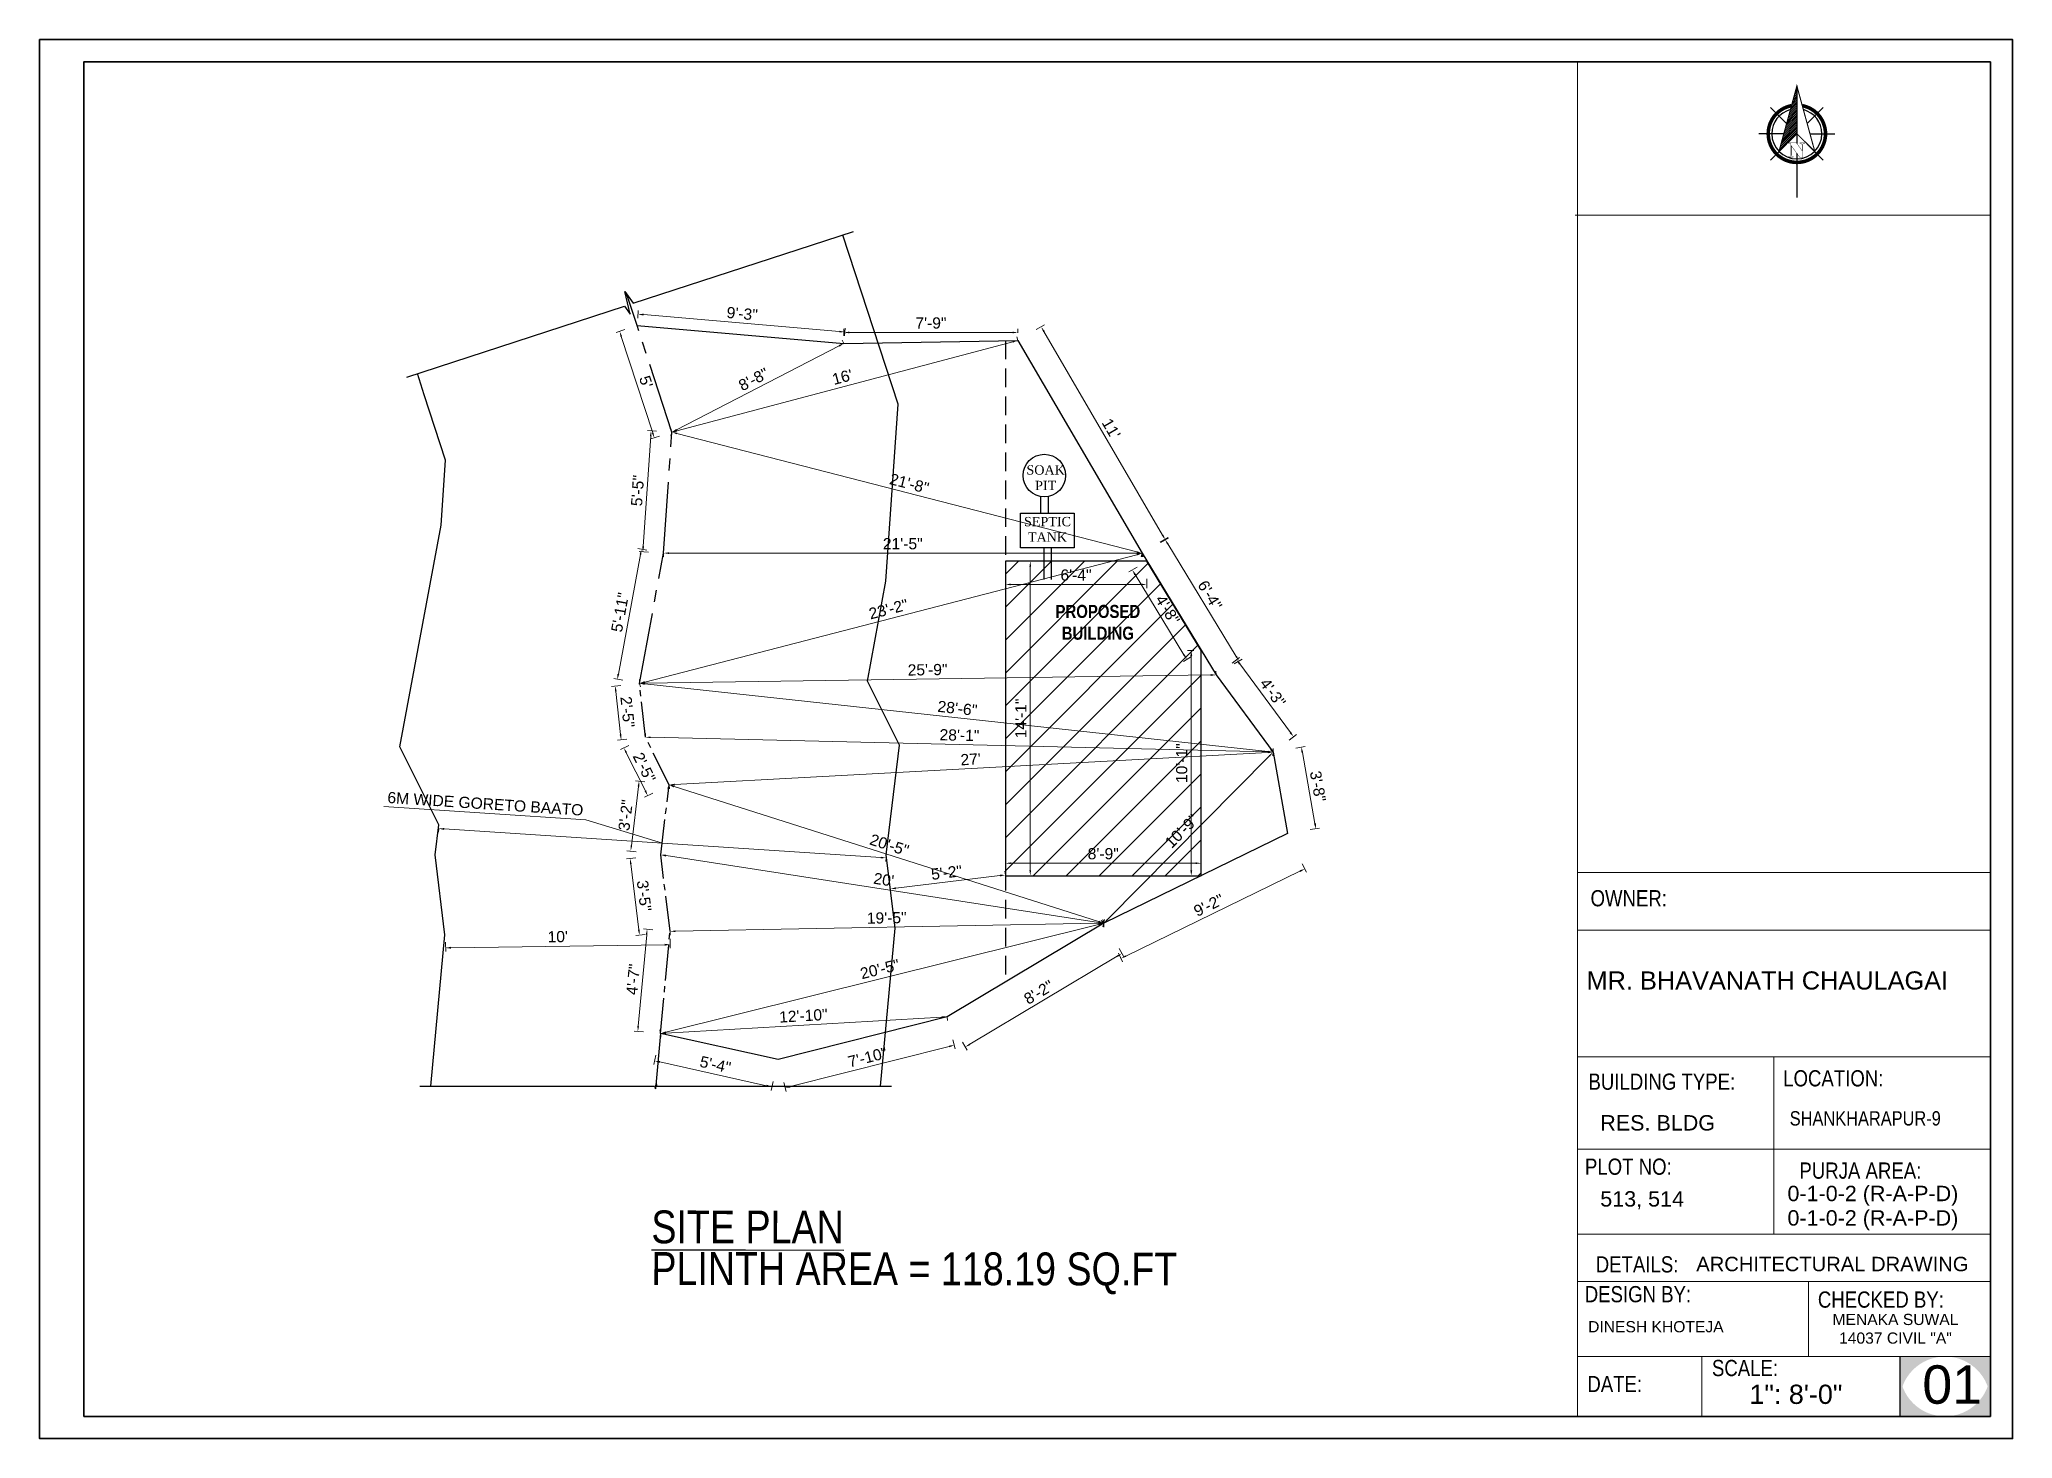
# Model space of a CAD drawing. Header units: inches. Extents: x 367408 to 422529, y -59171 to -41521.
# Drawn here: x 387885 to 388943, y -56540 to -55789 of the extents above; entities that cross this region are included whole.
import ezdxf

# ---------------------------------------------------------------- set-up
doc = ezdxf.new("R2010")
doc.units = ezdxf.units.IN
doc.header["$LTSCALE"] = 2
doc.header["$MEASUREMENT"] = 0
doc.header["$PDMODE"] = 34
doc.linetypes.add('CENTER2', pattern=[28.575, 19.05, -3.175, 3.175, -3.175])
doc.linetypes.add('HIDDEN', pattern=[0.375, 0.25, -0.125])
doc.layers.get('0').update_dxf_attribs({"linetype": 'CONTINUOUS'})
doc.layers.get('DEFPOINTS').update_dxf_attribs({"color": 141, "linetype": 'CONTINUOUS'})
for name, color, linetype, lineweight in [('DIMENTION', 140, 'CONTINUOUS', 0), ('door', 20, 'CONTINUOUS', 35), ('Rebars', 1, 'CONTINUOUS', 13), ('Siteplan', 7, 'CONTINUOUS', 30), ('steps', 253, 'CONTINUOUS', 20), ('TEXT', 181, 'CONTINUOUS', 25), ('WALL - A', 1, 'CONTINUOUS', 40)]:
    doc.layers.add(name, color=color, linetype=linetype, lineweight=lineweight)
doc.layers.add('Normal Wall', color=7, linetype='CONTINUOUS', lineweight=35, true_color=0xffaf89)
doc.layers.add('Rear Wall', color=7, linetype='CONTINUOUS', lineweight=20, true_color=0xd4e480)
doc.layers.add('plan wall', color=7, linetype='CONTINUOUS')
doc.styles.add('Lettring Text', font='arial.ttf')
doc.styles.get("Standard").update_dxf_attribs({"font": 'ARIALN.TTF'})
doc.styles.add('SwissBT', font='swiss.ttf', dxfattribs={"height": 12})
doc.dimstyles.new('Copy of Standard', dxfattribs={"dimtxt": 6, "dimasz": 2.875, "dimexe": 2, "dimexo": 4, "dimgap": 2, "dimtad": 1, "dimdec": 0, "dimrnd": 1, "dimzin": 0, "dimdsep": 46, "dimlunit": 4, "dimtxsty": 'Lettring Text', "dimcen": 0.1, "dimclrd": 7, "dimclre": 7, "dimclrt": 7, "dimazin": 0, "dimtfac": 0.645, "dimtdec": 0, "dimtmove": 1, "dimatfit": 0, "dimfxl": 3, "dimfxlon": 1, "dimtfillclr": 256, "dimtolj": 1, "dimtzin": 0, "dimlwd": -1, "dimlwe": -1, "dimarcsym": 2})

msp = doc.modelspace()

# ---------------------------------------------------------------- texts
at = {"color": 0}
for s, p in [('OWNER:', (388716.4, -56254.3)), ('LOCATION:', (388819.7, -56350.9))]:
    msp.add_text(s, height=8.7, dxfattribs=at).set_placement(p)
at = {"layer": 'plan wall', "ltscale": 3, "char_height": 17.612, "attachment_point": 7, "rotation": 359.9411}
for s, insert in [('{\\LSITE PLAN}', (388212.8, -56435.3)), ('PLINTH AREA = 118.19 SQ.FT', (388212.8, -56462.2))]:
    msp.add_mtext(s, dxfattribs=dict(at, insert=insert))
at = {"layer": 'steps', "color": 7, "ltscale": 0.3, "attachment_point": 2}
for s, insert, char_height, width in [('{\\fTimes New Roman|b0|i0|c0|p18;SOAK PIT}', (388424.2, -56017.7), 5, 21.766), ('{\\fTimes New Roman|b0|i0|c0|p18;SEPTIC TANK}', (388425.2, -56045.4), 5, 21.766), ('{\\fTechnic|b1|i0|c2|p2;PROPOSED BUILDING}', (388452.2, -56092.6), 7, 55.268)]:
    msp.add_mtext(s, dxfattribs=dict(at, insert=insert, char_height=char_height, width=width))
at = {"layer": 'TEXT', "color": 0}
for s, height, p in [('OWNER:', 8.7, (388716.4, -56254.3)), ('LOCATION:', 8.7, (388819.7, -56350.9)), ('CHECKED BY:', 8.704, (388838.3, -56469.6)), ('CHECKED BY:', 8.704, (388838.3, -56469.6)), ('SCALE:', 8.7, (388781.5, -56506.3)), ('SCALE:', 8.7, (388781.5, -56506.3))]:
    msp.add_text(s, height=height, dxfattribs=at).set_placement(p)
at = {"layer": 'TEXT', "color": 0, "linetype": 'ByBlock', "style": 'SwissBT'}
for s, insert, char_height, width, attachment_point in [('MR. BHAVANATH CHAULAGAI', (388811.2, -56289.2), 9.72, 217.511, 2), ('ARCHITECTURAL DRAWING', (388773.1, -56442.3), 7.74, 268.532, 1), ('MENAKA SUWAL\\P14037 CIVIL "A"', (388879.9, -56472.9), 6, 88.549, 2), ('DINESH KHOTEJA', (388715.1, -56476.8), 6, 201.528, 1)]:
    msp.add_mtext(s, dxfattribs=dict(at, insert=insert, char_height=char_height, width=width, attachment_point=attachment_point))
at = {"layer": 'TEXT', "color": 0, "attachment_point": 1}
for s, insert, char_height, width in [('BUILDING TYPE:', (388715.3, -56344), 8.704, 148.555), ('BUILDING TYPE:', (388715.3, -56344), 8.704, 148.555), ('PLOT NO: ', (388713.4, -56389.6), 8.7, 138.027), ('PLOT NO: ', (388713.4, -56389.6), 8.7, 138.027), ('PURJA AREA:', (388828.4, -56391.7), 8.704, 197.582), ('PURJA AREA:', (388828.4, -56391.7), 8.704, 197.582), ('DETAILS: ', (388719.2, -56442), 8.7, 138.027), ('DESIGN BY:', (388713.3, -56458), 8.7, 138.027), ('DESIGN BY:', (388713.3, -56458), 8.7, 138.027), ('DATE:', (388714.7, -56506.2), 8.7, 34.818)]:
    msp.add_mtext(s, dxfattribs=dict(at, insert=insert, char_height=char_height, width=width))
at = {"layer": 'TEXT', "color": 0, "style": 'SwissBT'}
for s, insert, char_height, width, attachment_point in [('RES. BLDG', (388721.6, -56366.3), 8.26, 163.214, 1), ('RES. BLDG', (388721.6, -56366.3), 8.26, 163.214, 1), ('513, 514', (388721.6, -56407.1), 8.26, 163.214, 1), ('0-1-0-2 (R-A-P-D)', (388867.8, -56404.2), 8.256, 163.214, 2), ('0-1-0-2 (R-A-P-D)', (388867.8, -56417.3), 8.256, 163.214, 2), ('01', (388894.3, -56500.5), 20.64, 20.158, 1)]:
    msp.add_mtext(s, dxfattribs=dict(at, insert=insert, char_height=char_height, width=width, attachment_point=attachment_point))
at = {"layer": 'TEXT', "color": 0, "linetype": 'ByBlock', "insert": (388823.2, -56364.2), "char_height": 7.671, "attachment_point": 1}
msp.add_mtext_dynamic_manual_height_columns('SHANKHARAPUR-9', width=381.035, gutter_width=1.53, heights=[0], dxfattribs=at)
at = {"layer": 'TEXT', "color": 0, "ltscale": 0.5, "insert": (388801.6, -56510.9), "char_height": 10.32, "width": 127.534, "attachment_point": 1, "style": 'SwissBT'}
msp.add_mtext('1": 8\'-0"', dxfattribs=at)
msp.add_mtext('1": 8\'-0"', dxfattribs=at)

# ---------------------------------------------------------------- blocks, each defined once
blk = doc.blocks.new('*X29')
at = {"color": 0}
for p, q in [((145.96, -414.6), (147.62, -412.94)), ((146.16, -413.87), (147.62, -412.41)), ((146.36, -413.14), (147.62, -411.88)), ((146.55, -412.41), (147.62, -411.35)), ((146.75, -411.68), (147.62, -410.82)), ((146.95, -410.95), (147.62, -410.29)), ((147.15, -410.22), (147.62, -409.76)), ((147.35, -409.49), (147.62, -409.23)), ((147.55, -408.76), (147.62, -408.7)), ((143.76, -422.63), (147.62, -418.77)), ((143.96, -421.9), (147.62, -418.24)), ((144.16, -421.17), (147.62, -417.71)), ((144.36, -420.44), (147.62, -417.18)), ((144.56, -419.71), (147.62, -416.65)), ((144.76, -418.98), (147.62, -416.12)), ((144.96, -418.25), (147.62, -415.59)), ((145.16, -417.52), (147.62, -415.06)), ((145.36, -416.79), (147.62, -414.53)), ((145.56, -416.06), (147.62, -414)), ((145.76, -415.33), (147.62, -413.47)), ((142.76, -426.28), (147.62, -421.42)), ((142.96, -425.55), (147.62, -420.89)), ((143.16, -424.82), (147.62, -420.36)), ((143.36, -424.09), (147.62, -419.83)), ((143.56, -423.36), (147.62, -419.3))]:
    blk.add_line(p, q, dxfattribs=at)
blk = doc.blocks.new('NORTH_15')
for p, q in [((-2.87, 2.87), (-7.37, 7.37)), ((0, 3.66), (0, 10.62)), ((2.87, 2.87), (7.37, 7.37)), ((-13.37, 0), (2.72, 0)), ((5.49, 0), (17.83, 0)), ((-2.87, -2.87), (-7.37, -7.37)), ((0, -3.66), (0, -10.62)), ((2.87, -2.87), (7.37, -7.37))]:
    blk.add_line(p, q)
at = {"const_width": 1}
for points in [[(0, -8, 1), (0, 8, 0.359415), (-7.86, 1.52, 1)], [(-7.86, -1.52, 0.359415), (0, -8, 1)]]:
    blk.add_lwpolyline(points, format="xyb", dxfattribs=at)
for points, const_width in [([(4.96, -5.01), (-13.37, 0), (4.9, 5), (0, 0), (4.96, -5.01)], 0.3), ([(5.93, -1.55), (6, -1.55), (6.07, -1.54), (6.13, -1.53), (6.17, -1.52), (6.22, -1.51), (6.26, -1.49), (6.28, -1.47), (6.3, -1.45), (6.32, -1.42), (6.33, -1.39), (6.35, -1.34), (6.36, -1.29), (6.37, -1.23), (6.38, -1.16), (6.38, -1.08), (6.38, -1), (6.54, -1), (6.54, -2.34), (6.38, -2.34), (6.38, -2.3), (6.38, -2.23), (6.38, -2.16), (6.37, -2.09), (6.36, -2.04), (6.35, -1.99), (6.33, -1.95), (6.32, -1.91), (6.3, -1.88), (6.28, -1.86), (6.26, -1.83), (6.22, -1.81), (6.18, -1.8), (6.13, -1.78), (6.07, -1.77), (6.01, -1.76), (5.95, -1.76), (2.66, -1.76), (2.66, -2.34), (2.5, -2.34), (2.5, -0.16), (4.71, 1.44), (3.14, 1.44), (3.07, 1.44), (3, 1.43), (2.94, 1.42), (2.89, 1.41), (2.85, 1.4), (2.81, 1.38), (2.78, 1.36), (2.76, 1.34), (2.74, 1.31), (2.72, 1.27), (2.7, 1.22), (2.69, 1.17), (2.68, 1.11), (2.67, 1.04), (2.66, 0.97), (2.66, 0.89), (2.66, 0.87), (2.5, 0.87), (2.5, 2.21), (2.66, 2.21), (2.66, 2.17), (2.66, 2.09), (2.67, 2.03), (2.68, 1.97), (2.69, 1.91), (2.7, 1.86), (2.71, 1.82), (2.73, 1.78), (2.75, 1.76), (2.77, 1.74), (2.8, 1.72), (2.85, 1.7), (2.89, 1.68), (2.94, 1.67), (3, 1.66), (3.07, 1.66), (3.14, 1.66), (6.54, 1.66), (6.54, 0.75), (3.33, -1.55), (5.93, -1.55), (5.93, -1.55)], 0.1)]:
    blk.add_lwpolyline(points, dxfattribs=dict(const_width=const_width))
for start, end in [(90, 164.973), (270, 90), (195.027, 270)]:
    blk.add_arc((0, 0), 7, start, end)
at = {"rotation": 90}
blk.add_blockref('*X29', (-421.89, -147.62), dxfattribs=at)
blk = doc.blocks.new('A$C0BDB7EE9')
at = {"layer": 'Siteplan', "xscale": 2.999999999999779, "yscale": 2.999999999999779, "zscale": 2.999999999999779, "rotation": 247.8612575918487}
blk.add_blockref('NORTH_15', (20.2, 49.5), dxfattribs=at)
blk = doc.blocks.new('A$C327B4BBD')
at = {"layer": 'DIMENTION', "ltscale": 0.3, "xscale": 1.171875000000082, "yscale": 1.171875000000082, "zscale": 1.171875000000082, "rotation": 112.1387424081494}
blk.add_blockref('A$C0BDB7EE9', (16.1, 0), dxfattribs=at)
blk = doc.blocks.new('*D733')
at = {"layer": 'DEFPOINTS', "color": 0, "ltscale": 0.5, "transparency": 16777216}
for p in [(388205.1, -55942.8), (388316.5, -55946.2), (388316, -55952.3)]:
    blk.add_point(p, dxfattribs=at)
at = {"layer": 'steps', "color": 7, "ltscale": 0.5, "transparency": 16777216}
for p, q in [((388205.5, -55938.8), (388205.8, -55934.7)), ((388208.5, -55936.9), (388313.7, -55945.9)), ((388316.4, -55948.3), (388316.7, -55944.2))]:
    blk.add_line(p, q, dxfattribs=at)
for points in [[(388208.6, -55936.4), (388208.5, -55937.4), (388205.7, -55936.7)], [(388313.7, -55945.5), (388313.6, -55946.4), (388316.5, -55946.2)]]:
    blk.add_solid(points, dxfattribs=at)
at = {"layer": 'steps', "color": 7, "ltscale": 0.5, "transparency": 16777216, "insert": (388261.5, -55936.4), "char_height": 6, "attachment_point": 5, "rotation": 355.0837, "style": 'Lettring Text'}
blk.add_mtext('\\A1;9\'-3"', dxfattribs=at)
blk = doc.blocks.new('*D734')
at = {"layer": 'DEFPOINTS', "color": 0, "ltscale": 0.5, "transparency": 16777216}
for p in [(388409.3, -55946.5), (388316, -55952.3), (388409.3, -55950.7)]:
    blk.add_point(p, dxfattribs=at)
at = {"layer": 'steps', "color": 7, "ltscale": 0.5, "transparency": 16777216}
for p, q in [((388316, -55948.3), (388316, -55944.5)), ((388318.9, -55946.5), (388406.5, -55946.5)), ((388409.3, -55946.7), (388409.3, -55944.5))]:
    blk.add_line(p, q, dxfattribs=at)
for points in [[(388318.9, -55946), (388318.9, -55946.9), (388316, -55946.5)], [(388406.5, -55946), (388406.5, -55946.9), (388409.3, -55946.5)]]:
    blk.add_solid(points, dxfattribs=at)
at = {"layer": 'steps', "color": 7, "ltscale": 0.5, "transparency": 16777216, "insert": (388362.7, -55941.4), "char_height": 6, "attachment_point": 5, "style": 'Lettring Text'}
blk.add_mtext('\\A1;7\'-9"', dxfattribs=at)
blk = doc.blocks.new('*D735')
at = {"layer": 'DEFPOINTS', "color": 0, "ltscale": 0.5, "transparency": 16777216}
for p in [(388409.3, -55950.7), (388488.4, -56057.7), (388475.9, -56064.9)]:
    blk.add_point(p, dxfattribs=at)
at = {"layer": 'steps', "color": 7, "ltscale": 0.5, "transparency": 16777216}
for p, q in [((388419.2, -55944.9), (388423.6, -55942.4)), ((388423.3, -55945.9), (388486.9, -56055.2)), ((388485.8, -56059.2), (388490.1, -56056.6))]:
    blk.add_line(p, q, dxfattribs=at)
for points in [[(388423.7, -55945.7), (388422.9, -55946.2), (388421.8, -55943.4)], [(388487.3, -56054.9), (388486.5, -56055.4), (388488.4, -56057.7)]]:
    blk.add_solid(points, dxfattribs=at)
at = {"layer": 'steps', "color": 7, "ltscale": 0.5, "transparency": 16777216, "insert": (388459.4, -55998), "char_height": 6, "attachment_point": 5, "rotation": 300.2191, "style": 'Lettring Text'}
blk.add_mtext("\\A1;11'", dxfattribs=at)
blk = doc.blocks.new('*D736')
at = {"layer": 'DEFPOINTS', "color": 0, "ltscale": 0.5, "transparency": 16777216}
for p in [(388475.9, -56064.9), (388527.9, -56122.7), (388515.6, -56130.2)]:
    blk.add_point(p, dxfattribs=at)
at = {"layer": 'steps', "color": 7, "ltscale": 0.5, "transparency": 16777216}
for p, q in [((388485.6, -56059), (388489.9, -56056.4)), ((388489.7, -56059.9), (388526.4, -56120.2)), ((388525.3, -56124.3), (388529.6, -56121.7))]:
    blk.add_line(p, q, dxfattribs=at)
for points in [[(388490.1, -56059.7), (388489.3, -56060.2), (388488.2, -56057.4)], [(388526.8, -56120), (388526, -56120.5), (388527.9, -56122.7)]]:
    blk.add_solid(points, dxfattribs=at)
at = {"layer": 'steps', "color": 7, "ltscale": 0.5, "transparency": 16777216, "insert": (388512.3, -56087.4), "char_height": 6, "attachment_point": 5, "rotation": 301.3094, "style": 'Lettring Text'}
blk.add_mtext('\\A1;6\'-4"', dxfattribs=at)
blk = doc.blocks.new('*D737')
at = {"layer": 'DEFPOINTS', "color": 0, "ltscale": 0.5, "transparency": 16777216}
for p in [(388515.6, -56130.2), (388557.2, -56163.4), (388546.2, -56171.6)]:
    blk.add_point(p, dxfattribs=at)
at = {"layer": 'steps', "color": 7, "ltscale": 0.5, "transparency": 16777216}
for p, q in [((388524.2, -56123.8), (388528.2, -56120.8)), ((388528.3, -56124.3), (388555.5, -56161.1)), ((388554.8, -56165.2), (388558.8, -56162.2))]:
    blk.add_line(p, q, dxfattribs=at)
for points in [[(388528.7, -56124), (388527.9, -56124.6), (388526.6, -56122)], [(388555.9, -56160.8), (388555.1, -56161.4), (388557.2, -56163.4)]]:
    blk.add_solid(points, dxfattribs=at)
at = {"layer": 'steps', "color": 7, "ltscale": 0.5, "transparency": 16777216, "insert": (388546, -56139.7), "char_height": 6, "attachment_point": 5, "rotation": 306.5444, "style": 'Lettring Text'}
blk.add_mtext('\\A1;4\'-3"', dxfattribs=at)
blk = doc.blocks.new('*D738')
at = {"layer": 'DEFPOINTS', "color": 0, "ltscale": 0.5, "transparency": 16777216}
for p in [(388546.2, -56171.6), (388553.9, -56215.3), (388569.1, -56212.6)]:
    blk.add_point(p, dxfattribs=at)
at = {"layer": 'steps', "color": 7, "ltscale": 0.5, "transparency": 16777216}
for p, q in [((388558.4, -56169.4), (388563.3, -56168.5)), ((388561.9, -56171.7), (388568.6, -56209.8)), ((388566.1, -56213.1), (388571.1, -56212.3))]:
    blk.add_line(p, q, dxfattribs=at)
for points in [[(388562.3, -56171.6), (388561.4, -56171.8), (388561.4, -56168.9)], [(388569.1, -56209.7), (388568.1, -56209.9), (388569.1, -56212.6)]]:
    blk.add_solid(points, dxfattribs=at)
at = {"layer": 'steps', "color": 7, "ltscale": 0.5, "transparency": 16777216, "insert": (388570.2, -56189.9), "char_height": 6, "attachment_point": 5, "rotation": 280.0124, "style": 'Lettring Text'}
blk.add_mtext('\\A1;3\'-8"', dxfattribs=at)
blk = doc.blocks.new('*D739')
at = {"layer": 'DEFPOINTS', "color": 0, "ltscale": 0.5, "transparency": 16777216}
for p in [(388553.9, -56215.3), (388455.4, -56263.4), (388464.6, -56282.2)]:
    blk.add_point(p, dxfattribs=at)
at = {"layer": 'steps', "color": 7, "ltscale": 0.5, "transparency": 16777216}
for p, q in [((388561.8, -56231.5), (388564, -56236)), ((388560.6, -56235.5), (388467.2, -56281)), ((388463.3, -56279.5), (388465.5, -56284))]:
    blk.add_line(p, q, dxfattribs=at)
for points in [[(388560.4, -56235), (388560.8, -56235.9), (388563.2, -56234.2)], [(388467, -56280.6), (388467.4, -56281.4), (388464.6, -56282.2)]]:
    blk.add_solid(points, dxfattribs=at)
at = {"layer": 'steps', "color": 7, "ltscale": 0.5, "transparency": 16777216, "insert": (388511.7, -56253.7), "char_height": 6, "attachment_point": 5, "rotation": 25.9919, "style": 'Lettring Text'}
blk.add_mtext('\\A1;9\'-2"', dxfattribs=at)
blk = doc.blocks.new('*D740')
at = {"layer": 'DEFPOINTS', "color": 0, "ltscale": 0.5, "transparency": 16777216}
for p in [(388455.4, -56263.4), (388371.4, -56313.5), (388381.1, -56329.8)]:
    blk.add_point(p, dxfattribs=at)
at = {"layer": 'steps', "color": 7, "ltscale": 0.5, "transparency": 16777216}
for p, q in [((388462.6, -56281.1), (388383.6, -56328.3)), ((388463.6, -56277), (388466.1, -56281.3)), ((388379.6, -56327.2), (388382.1, -56331.5))]:
    blk.add_line(p, q, dxfattribs=at)
for points in [[(388462.4, -56280.7), (388462.9, -56281.5), (388465.1, -56279.6)], [(388383.3, -56327.9), (388383.8, -56328.7), (388381.1, -56329.8)]]:
    blk.add_solid(points, dxfattribs=at)
at = {"layer": 'steps', "color": 7, "ltscale": 0.5, "transparency": 16777216, "insert": (388420.5, -56300.4), "char_height": 6, "attachment_point": 5, "rotation": 30.8617, "style": 'Lettring Text'}
blk.add_mtext('\\A1;8\'-2"', dxfattribs=at)
blk = doc.blocks.new('*D741')
at = {"layer": 'DEFPOINTS', "color": 0, "ltscale": 0.5, "transparency": 16777216}
for p in [(388371.4, -56313.5), (388280.7, -56336.5), (388284.5, -56351.7)]:
    blk.add_point(p, dxfattribs=at)
at = {"layer": 'steps', "color": 7, "ltscale": 0.5, "transparency": 16777216}
for p, q in [((388374.5, -56325.9), (388375.7, -56330.7)), ((388372.5, -56329.5), (388287.3, -56351)), ((388283.8, -56348.8), (388285, -56353.6))]:
    blk.add_line(p, q, dxfattribs=at)
for points in [[(388372.4, -56329), (388372.6, -56329.9), (388375.3, -56328.8)], [(388287.2, -56350.5), (388287.4, -56351.5), (388284.5, -56351.7)]]:
    blk.add_solid(points, dxfattribs=at)
at = {"layer": 'steps', "color": 7, "ltscale": 0.5, "transparency": 16777216, "insert": (388328.7, -56335.3), "char_height": 6, "attachment_point": 5, "rotation": 14.1833, "style": 'Lettring Text'}
blk.add_mtext('\\A1;7\'-10"', dxfattribs=at)
blk = doc.blocks.new('*D742')
at = {"layer": 'DEFPOINTS', "color": 0, "ltscale": 0.5, "transparency": 16777216}
for p in [(388217.7, -56322.5), (388214.5, -56337.2), (388280.7, -56336.5)]:
    blk.add_point(p, dxfattribs=at)
at = {"layer": 'steps', "color": 7, "ltscale": 0.5, "transparency": 16777216}
for p, q in [((388215.1, -56334.2), (388214.1, -56339.1)), ((388274.6, -56350.5), (388217.3, -56337.8)), ((388278.1, -56348.2), (388277, -56353.1))]:
    blk.add_line(p, q, dxfattribs=at)
for points in [[(388217.4, -56337.3), (388217.2, -56338.3), (388214.5, -56337.2)], [(388274.7, -56350), (388274.5, -56351), (388277.4, -56351.1)]]:
    blk.add_solid(points, dxfattribs=at)
at = {"layer": 'steps', "color": 7, "ltscale": 0.5, "transparency": 16777216, "insert": (388247.1, -56339.2), "char_height": 6, "attachment_point": 5, "rotation": 347.5067, "style": 'Lettring Text'}
blk.add_mtext('\\A1;5\'-4"', dxfattribs=at)
blk = doc.blocks.new('*D743')
at = {"layer": 'DEFPOINTS', "color": 0, "ltscale": 0.5, "transparency": 16777216}
for p in [(388210.5, -56266.6), (388222.8, -56267.7), (388217.7, -56322.5)]:
    blk.add_point(p, dxfattribs=at)
at = {"layer": 'steps', "color": 7, "ltscale": 0.5, "transparency": 16777216}
for p, q in [((388205.7, -56318.5), (388210.3, -56269.5)), ((388213.5, -56266.9), (388208.5, -56266.4)), ((388208.5, -56321.7), (388203.5, -56321.2))]:
    blk.add_line(p, q, dxfattribs=at)
for points in [[(388209.8, -56269.4), (388210.7, -56269.5), (388210.5, -56266.6)], [(388205.3, -56318.5), (388206.2, -56318.6), (388205.5, -56321.4)]]:
    blk.add_solid(points, dxfattribs=at)
at = {"layer": 'steps', "color": 7, "ltscale": 0.5, "transparency": 16777216, "insert": (388203, -56293.5), "char_height": 6, "attachment_point": 5, "rotation": 84.718, "style": 'Lettring Text'}
blk.add_mtext('\\A1;4\'-7"', dxfattribs=at)
blk = doc.blocks.new('*D744')
at = {"layer": 'DEFPOINTS', "color": 0, "ltscale": 0.5, "transparency": 16777216}
for p in [(388201.4, -56228.7), (388217.8, -56226.7), (388222.8, -56267.7)]:
    blk.add_point(p, dxfattribs=at)
at = {"layer": 'steps', "color": 7, "ltscale": 0.5, "transparency": 16777216}
for p, q in [((388204.4, -56228.3), (388199.4, -56228.9)), ((388206, -56266.9), (388201.8, -56231.5)), ((388209.4, -56269.4), (388204.4, -56270))]:
    blk.add_line(p, q, dxfattribs=at)
for points in [[(388202.2, -56231.5), (388201.3, -56231.6), (388201.4, -56228.7)], [(388206.5, -56266.8), (388205.6, -56266.9), (388206.4, -56269.7)]]:
    blk.add_solid(points, dxfattribs=at)
at = {"layer": 'steps', "color": 7, "ltscale": 0.5, "transparency": 16777216, "insert": (388208.9, -56248.6), "char_height": 6, "attachment_point": 5, "rotation": 276.9254, "style": 'Lettring Text'}
blk.add_mtext('\\A1;3\'-5"', dxfattribs=at)
blk = doc.blocks.new('*D745')
at = {"layer": 'DEFPOINTS', "color": 0, "ltscale": 0.5, "transparency": 16777216}
for p in [(388206.2, -56187.2), (388222.3, -56189.2), (388217.8, -56226.7)]:
    blk.add_point(p, dxfattribs=at)
at = {"layer": 'steps', "color": 7, "ltscale": 0.5, "transparency": 16777216}
for p, q in [((388202.1, -56221.9), (388205.9, -56190.1)), ((388209.2, -56187.6), (388204.3, -56187)), ((388204.7, -56225.1), (388199.7, -56224.5))]:
    blk.add_line(p, q, dxfattribs=at)
for points in [[(388205.4, -56190), (388206.4, -56190.1), (388206.2, -56187.2)], [(388201.6, -56221.8), (388202.5, -56221.9), (388201.7, -56224.7)]]:
    blk.add_solid(points, dxfattribs=at)
at = {"layer": 'steps', "color": 7, "ltscale": 0.5, "transparency": 16777216, "insert": (388199, -56205.4), "char_height": 6, "attachment_point": 5, "rotation": 83.1175, "style": 'Lettring Text'}
blk.add_mtext('\\A1;3\'-2"', dxfattribs=at)
blk = doc.blocks.new('*D746')
at = {"layer": 'DEFPOINTS', "color": 0, "ltscale": 0.5, "transparency": 16777216}
for p in [(388198.1, -56169.3), (388209.6, -56163.6), (388222.3, -56189.2)]:
    blk.add_point(p, dxfattribs=at)
at = {"layer": 'steps', "color": 7, "ltscale": 0.5, "transparency": 16777216}
for p, q in [((388200.7, -56168), (388196.3, -56170.2)), ((388209.6, -56192.3), (388199.3, -56171.9)), ((388213.5, -56193.6), (388209.1, -56195.8))]:
    blk.add_line(p, q, dxfattribs=at)
for points in [[(388199.8, -56171.7), (388198.9, -56172.1), (388198.1, -56169.3)], [(388210, -56192.1), (388209.1, -56192.5), (388210.8, -56194.9)]]:
    blk.add_solid(points, dxfattribs=at)
at = {"layer": 'steps', "color": 7, "ltscale": 0.5, "transparency": 16777216, "insert": (388209, -56179.8), "char_height": 6, "attachment_point": 5, "rotation": 296.5303, "style": 'Lettring Text'}
blk.add_mtext('\\A1;2\'-5"', dxfattribs=at)
blk = doc.blocks.new('*D747')
at = {"layer": 'DEFPOINTS', "color": 0, "ltscale": 0.5, "transparency": 16777216}
for p in [(388193.4, -56136.1), (388206.4, -56134.7), (388209.6, -56163.6)]:
    blk.add_point(p, dxfattribs=at)
at = {"layer": 'steps', "color": 7, "ltscale": 0.5, "transparency": 16777216}
for p, q in [((388196.4, -56135.8), (388191.4, -56136.3)), ((388196.3, -56162.1), (388193.7, -56139)), ((388199.6, -56164.7), (388194.6, -56165.2))]:
    blk.add_line(p, q, dxfattribs=at)
for points in [[(388194.2, -56138.9), (388193.3, -56139), (388193.4, -56136.1)], [(388196.8, -56162.1), (388195.8, -56162.2), (388196.6, -56165)]]:
    blk.add_solid(points, dxfattribs=at)
at = {"layer": 'steps', "color": 7, "ltscale": 0.5, "transparency": 16777216, "insert": (388200, -56150), "char_height": 6, "attachment_point": 5, "rotation": 276.2496, "style": 'Lettring Text'}
blk.add_mtext('\\A1;2\'-5"', dxfattribs=at)
blk = doc.blocks.new('*D748')
at = {"layer": 'DEFPOINTS', "color": 0, "ltscale": 0.5, "transparency": 16777216}
for p in [(388207.5, -56062.7), (388219.3, -56064.8), (388206.4, -56134.7)]:
    blk.add_point(p, dxfattribs=at)
at = {"layer": 'steps', "color": 7, "ltscale": 0.5, "transparency": 16777216}
for p, q in [((388210.4, -56063.2), (388205.5, -56062.3)), ((388195.1, -56129.7), (388207, -56065.5)), ((388197.5, -56133), (388192.6, -56132.1))]:
    blk.add_line(p, q, dxfattribs=at)
for points in [[(388206.5, -56065.4), (388207.4, -56065.6), (388207.5, -56062.7)], [(388194.6, -56129.6), (388195.6, -56129.7), (388194.6, -56132.5)]]:
    blk.add_solid(points, dxfattribs=at)
at = {"layer": 'steps', "color": 7, "ltscale": 0.5, "transparency": 16777216, "insert": (388196, -56096.6), "char_height": 6, "attachment_point": 5, "rotation": 79.5114, "style": 'Lettring Text'}
blk.add_mtext('\\A1;5\'-11"', dxfattribs=at)
blk = doc.blocks.new('*D749')
at = {"layer": 'DEFPOINTS', "color": 0, "ltscale": 0.5, "transparency": 16777216}
for p in [(388212.6, -55999.2), (388223.8, -55999.9), (388219.3, -56064.8)]:
    blk.add_point(p, dxfattribs=at)
at = {"layer": 'steps', "color": 7, "ltscale": 0.5, "transparency": 16777216}
for p, q in [((388215.6, -55999.4), (388210.7, -55999.1)), ((388208.4, -56061.2), (388212.5, -56002.1)), ((388211.2, -56064.3), (388206.2, -56063.9))]:
    blk.add_line(p, q, dxfattribs=at)
for points in [[(388212, -56002), (388212.9, -56002.1), (388212.6, -55999.2)], [(388207.9, -56061.2), (388208.9, -56061.2), (388208.2, -56064.1)]]:
    blk.add_solid(points, dxfattribs=at)
at = {"layer": 'steps', "color": 7, "ltscale": 0.5, "transparency": 16777216, "insert": (388205.4, -56031.3), "char_height": 6, "attachment_point": 5, "rotation": 86.0932, "style": 'Lettring Text'}
blk.add_mtext('\\A1;5\'-5"', dxfattribs=at)
blk = doc.blocks.new('*D750')
at = {"layer": 'DEFPOINTS', "color": 0, "ltscale": 0.5, "transparency": 16777216}
for p in [(388195.8, -55945.8), (388205.1, -55942.8), (388223.8, -55999.9)]:
    blk.add_point(p, dxfattribs=at)
at = {"layer": 'steps', "color": 7, "ltscale": 0.5, "transparency": 16777216}
for p, q in [((388198.6, -55944.9), (388193.9, -55946.4)), ((388213.5, -56000.3), (388196.6, -55948.6)), ((388217.2, -56002.1), (388212.5, -56003.6))]:
    blk.add_line(p, q, dxfattribs=at)
for points in [[(388197.1, -55948.4), (388196.2, -55948.7), (388195.8, -55945.8)], [(388213.9, -56000.1), (388213, -56000.4), (388214.4, -56003)]]:
    blk.add_solid(points, dxfattribs=at)
at = {"layer": 'steps', "color": 7, "ltscale": 0.5, "transparency": 16777216, "insert": (388209.9, -55972.9), "char_height": 6, "attachment_point": 5, "rotation": 288.0451, "style": 'Lettring Text'}
blk.add_mtext("\\A1;5'", dxfattribs=at)
blk = doc.blocks.new('*D751')
at = {"layer": 'DEFPOINTS', "color": 0, "ltscale": 0.5, "transparency": 16777216}
for p in [(388316, -55952.3), (388316, -55952.3), (388223.8, -55999.9)]:
    blk.add_point(p, dxfattribs=at)
at = {"layer": 'steps', "color": 7, "ltscale": 0.5, "transparency": 16777216}
for p, q in [((388226.3, -55998.6), (388313.5, -55953.6)), ((388316, -55952.3), (388315.1, -55950.5)), ((388223.8, -55999.9), (388222.8, -55998.2))]:
    blk.add_line(p, q, dxfattribs=at)
for points in [[(388313.2, -55953.2), (388313.7, -55954.1), (388316, -55952.3)], [(388226.1, -55998.2), (388226.5, -55999.1), (388223.8, -55999.9)]]:
    blk.add_solid(points, dxfattribs=at)
at = {"layer": 'steps', "color": 7, "ltscale": 0.5, "transparency": 16777216, "insert": (388267.6, -55971.6), "char_height": 6, "attachment_point": 5, "rotation": 27.3046, "style": 'Lettring Text'}
blk.add_mtext('\\A1;8\'-8"', dxfattribs=at)
blk = doc.blocks.new('*D752')
at = {"layer": 'DEFPOINTS', "color": 0, "ltscale": 0.5, "transparency": 16777216}
for p in [(388409.3, -55950.7), (388409.3, -55950.7), (388223.8, -55999.9)]:
    blk.add_point(p, dxfattribs=at)
at = {"layer": 'steps', "color": 7, "ltscale": 0.5, "transparency": 16777216}
for p, q in [((388226.5, -55999.2), (388406.6, -55951.4)), ((388409.3, -55950.7), (388408.8, -55948.8)), ((388223.8, -55999.9), (388223.2, -55998))]:
    blk.add_line(p, q, dxfattribs=at)
for points in [[(388406.4, -55951), (388406.7, -55951.9), (388409.3, -55950.7)], [(388226.4, -55998.7), (388226.7, -55999.7), (388223.8, -55999.9)]]:
    blk.add_solid(points, dxfattribs=at)
at = {"layer": 'steps', "color": 7, "ltscale": 0.5, "transparency": 16777216, "insert": (388315.2, -55970.4), "char_height": 6, "attachment_point": 5, "rotation": 14.86, "style": 'Lettring Text'}
blk.add_mtext("\\A1;16'", dxfattribs=at)
blk = doc.blocks.new('*D753')
at = {"layer": 'DEFPOINTS', "color": 0, "ltscale": 0.5, "transparency": 16777216}
for p in [(388223.8, -55999.9), (388475.9, -56064.9), (388475.9, -56064.9)]:
    blk.add_point(p, dxfattribs=at)
at = {"layer": 'steps', "color": 7, "ltscale": 0.5, "transparency": 16777216}
for p, q in [((388223.8, -55999.9), (388223.3, -56001.9)), ((388226.5, -56000.7), (388473.1, -56064.2)), ((388475.9, -56064.9), (388475.4, -56066.9))]:
    blk.add_line(p, q, dxfattribs=at)
for points in [[(388226.7, -56000.2), (388226.4, -56001.1), (388223.8, -55999.9)], [(388473.2, -56063.8), (388473, -56064.7), (388475.9, -56064.9)]]:
    blk.add_solid(points, dxfattribs=at)
at = {"layer": 'steps', "color": 7, "ltscale": 0.5, "transparency": 16777216, "insert": (388351.1, -56027.5), "char_height": 6, "attachment_point": 5, "rotation": 345.5457, "style": 'Lettring Text'}
blk.add_mtext('\\A1;21\'-8"', dxfattribs=at)
blk = doc.blocks.new('*D754')
at = {"layer": 'DEFPOINTS', "color": 0, "ltscale": 0.5, "transparency": 16777216}
for p in [(388219.3, -56064.8), (388219.3, -56064.8), (388475.9, -56064.9)]:
    blk.add_point(p, dxfattribs=at)
at = {"layer": 'steps', "color": 7, "ltscale": 0.5, "transparency": 16777216}
for p, q in [((388219.3, -56064.8), (388219.3, -56066.8)), ((388473, -56064.9), (388222.2, -56064.8)), ((388475.9, -56064.9), (388475.9, -56066.9))]:
    blk.add_line(p, q, dxfattribs=at)
for points in [[(388222.2, -56064.4), (388222.2, -56065.3), (388219.3, -56064.8)], [(388473, -56064.5), (388473, -56065.4), (388475.9, -56064.9)]]:
    blk.add_solid(points, dxfattribs=at)
at = {"layer": 'steps', "color": 7, "ltscale": 0.5, "transparency": 16777216, "insert": (388347.6, -56059.8), "char_height": 6, "attachment_point": 5, "rotation": 359.9795, "style": 'Lettring Text'}
blk.add_mtext('\\A1;21\'-5"', dxfattribs=at)
blk = doc.blocks.new('*D755')
at = {"layer": 'DEFPOINTS', "color": 0, "ltscale": 0.5, "transparency": 16777216}
for p in [(388475.9, -56064.9), (388475.9, -56064.9), (388206.4, -56134.7)]:
    blk.add_point(p, dxfattribs=at)
at = {"layer": 'steps', "color": 7, "ltscale": 0.5, "transparency": 16777216}
for p, q in [((388209.2, -56134), (388473.1, -56065.7)), ((388475.9, -56064.9), (388476.4, -56066.9)), ((388206.4, -56134.7), (388206.9, -56136.6))]:
    blk.add_line(p, q, dxfattribs=at)
for points in [[(388473, -56065.2), (388473.2, -56066.1), (388475.9, -56064.9)], [(388209.1, -56133.5), (388209.3, -56134.4), (388206.4, -56134.7)]]:
    blk.add_solid(points, dxfattribs=at)
at = {"layer": 'steps', "color": 7, "ltscale": 0.5, "transparency": 16777216, "insert": (388339.9, -56094.9), "char_height": 6, "attachment_point": 5, "rotation": 14.5097, "style": 'Lettring Text'}
blk.add_mtext('\\A1;23\'-2"', dxfattribs=at)
blk = doc.blocks.new('*D756')
at = {"layer": 'DEFPOINTS', "color": 0, "ltscale": 0.5, "transparency": 16777216}
for p in [(388206.4, -56134.7), (388206.4, -56134.7), (388515.6, -56130.2)]:
    blk.add_point(p, dxfattribs=at)
at = {"layer": 'steps', "color": 7, "ltscale": 0.5, "transparency": 16777216}
for p, q in [((388206.4, -56134.7), (388206.4, -56132.7)), ((388512.7, -56130.2), (388209.3, -56134.6)), ((388515.6, -56130.2), (388515.5, -56128.2))]:
    blk.add_line(p, q, dxfattribs=at)
for points in [[(388209.3, -56134.2), (388209.3, -56135.1), (388206.4, -56134.7)], [(388512.7, -56129.7), (388512.7, -56130.7), (388515.6, -56130.2)]]:
    blk.add_solid(points, dxfattribs=at)
at = {"layer": 'steps', "color": 7, "ltscale": 0.5, "transparency": 16777216, "insert": (388360.9, -56127.4), "char_height": 6, "attachment_point": 5, "rotation": 0.8318, "style": 'Lettring Text'}
blk.add_mtext('\\A1;25\'-9"', dxfattribs=at)
blk = doc.blocks.new('*D757')
at = {"layer": 'DEFPOINTS', "color": 0, "ltscale": 0.5, "transparency": 16777216}
for p in [(388206.4, -56134.7), (388206.4, -56134.7), (388546.2, -56171.6)]:
    blk.add_point(p, dxfattribs=at)
at = {"layer": 'steps', "color": 7, "ltscale": 0.5, "transparency": 16777216}
for p, q in [((388206.4, -56134.7), (388206.6, -56132.7)), ((388543.4, -56171.2), (388209.3, -56135)), ((388546.2, -56171.6), (388546, -56173.5))]:
    blk.add_line(p, q, dxfattribs=at)
for points in [[(388209.3, -56134.5), (388209.2, -56135.5), (388206.4, -56134.7)], [(388543.4, -56170.8), (388543.3, -56171.7), (388546.2, -56171.6)]]:
    blk.add_solid(points, dxfattribs=at)
at = {"layer": 'steps', "color": 7, "ltscale": 0.5, "transparency": 16777216, "insert": (388376.9, -56148.1), "char_height": 6, "attachment_point": 5, "rotation": 353.8059, "style": 'Lettring Text'}
blk.add_mtext('\\A1;28\'-6"', dxfattribs=at)
blk = doc.blocks.new('*D758')
at = {"layer": 'DEFPOINTS', "color": 0, "ltscale": 0.5, "transparency": 16777216}
for p in [(388209.6, -56163.6), (388546.2, -56171.6), (388546.2, -56171.6)]:
    blk.add_point(p, dxfattribs=at)
at = {"layer": 'steps', "color": 7, "ltscale": 0.5, "transparency": 16777216}
for p, q in [((388209.6, -56163.6), (388209.6, -56161.6)), ((388212.4, -56163.6), (388543.3, -56171.5)), ((388546.2, -56171.6), (388546.3, -56169.6))]:
    blk.add_line(p, q, dxfattribs=at)
for points in [[(388212.4, -56163.2), (388212.4, -56164.1), (388209.6, -56163.6)], [(388543.4, -56171), (388543.3, -56172), (388546.2, -56171.6)]]:
    blk.add_solid(points, dxfattribs=at)
at = {"layer": 'steps', "color": 7, "ltscale": 0.5, "transparency": 16777216, "insert": (388378, -56162.5), "char_height": 6, "attachment_point": 5, "rotation": 358.6399, "style": 'Lettring Text'}
blk.add_mtext('\\A1;28\'-1"', dxfattribs=at)
blk = doc.blocks.new('*D759')
at = {"layer": 'DEFPOINTS', "color": 0, "ltscale": 0.5, "transparency": 16777216}
for p in [(388546.2, -56171.6), (388222.3, -56189.2), (388222.3, -56189.2)]:
    blk.add_point(p, dxfattribs=at)
at = {"layer": 'steps', "color": 7, "ltscale": 0.5, "transparency": 16777216}
for p, q in [((388543.3, -56171.7), (388225.2, -56189)), ((388546.2, -56171.6), (388546.3, -56173.6)), ((388222.3, -56189.2), (388222.5, -56191.2))]:
    blk.add_line(p, q, dxfattribs=at)
for points in [[(388543.3, -56171.2), (388543.4, -56172.2), (388546.2, -56171.6)], [(388225.2, -56188.5), (388225.2, -56189.5), (388222.3, -56189.2)]]:
    blk.add_solid(points, dxfattribs=at)
at = {"layer": 'steps', "color": 7, "ltscale": 0.5, "transparency": 16777216, "insert": (388384, -56175.4), "char_height": 6, "attachment_point": 5, "rotation": 3.1131, "style": 'Lettring Text'}
blk.add_mtext("\\A1;27'", dxfattribs=at)
blk = doc.blocks.new('*D760')
at = {"layer": 'DEFPOINTS', "color": 0, "ltscale": 0.5, "transparency": 16777216}
for p in [(388222.3, -56189.2), (388222.3, -56189.2), (388455.4, -56263.4)]:
    blk.add_point(p, dxfattribs=at)
at = {"layer": 'steps', "color": 7, "ltscale": 0.5, "transparency": 16777216}
for p, q in [((388222.3, -56189.2), (388221.7, -56191.1)), ((388452.6, -56262.5), (388225.1, -56190)), ((388455.4, -56263.4), (388454.8, -56265.3))]:
    blk.add_line(p, q, dxfattribs=at)
for points in [[(388225.2, -56189.6), (388224.9, -56190.5), (388222.3, -56189.2)], [(388452.8, -56262), (388452.5, -56262.9), (388455.4, -56263.4)]]:
    blk.add_solid(points, dxfattribs=at)
at = {"layer": 'steps', "color": 7, "ltscale": 0.5, "transparency": 16777216, "insert": (388340.4, -56221.4), "char_height": 6, "attachment_point": 5, "rotation": 342.3416, "style": 'Lettring Text'}
blk.add_mtext('\\A1;20\'-5"', dxfattribs=at)
blk = doc.blocks.new('*D761')
at = {"layer": 'DEFPOINTS', "color": 0, "ltscale": 0.5, "transparency": 16777216}
for p in [(388217.8, -56226.7), (388455.4, -56263.4), (388455.4, -56263.4)]:
    blk.add_point(p, dxfattribs=at)
at = {"layer": 'steps', "color": 7, "ltscale": 0.5, "transparency": 16777216}
for p, q in [((388217.8, -56226.7), (388218.1, -56224.7)), ((388220.7, -56227.1), (388452.5, -56262.9)), ((388455.4, -56263.4), (388455.7, -56261.4))]:
    blk.add_line(p, q, dxfattribs=at)
for points in [[(388220.7, -56226.6), (388220.6, -56227.6), (388217.8, -56226.7)], [(388452.6, -56262.4), (388452.5, -56263.4), (388455.4, -56263.4)]]:
    blk.add_solid(points, dxfattribs=at)
at = {"layer": 'steps', "color": 7, "ltscale": 0.5, "transparency": 16777216, "insert": (388337.4, -56240), "char_height": 6, "attachment_point": 5, "rotation": 351.2203, "style": 'Lettring Text'}
blk.add_mtext("\\A1;20'", dxfattribs=at)
blk = doc.blocks.new('*D762')
at = {"layer": 'DEFPOINTS', "color": 0, "ltscale": 0.5, "transparency": 16777216}
for p in [(388455.4, -56263.4), (388222.8, -56267.7), (388222.8, -56267.7)]:
    blk.add_point(p, dxfattribs=at)
at = {"layer": 'steps', "color": 7, "ltscale": 0.5, "transparency": 16777216}
for p, q in [((388452.5, -56263.4), (388225.7, -56267.7)), ((388455.4, -56263.4), (388455.4, -56265.4)), ((388222.8, -56267.7), (388222.8, -56269.7))]:
    blk.add_line(p, q, dxfattribs=at)
for points in [[(388452.5, -56262.9), (388452.5, -56263.9), (388455.4, -56263.4)], [(388225.7, -56267.2), (388225.7, -56268.1), (388222.8, -56267.7)]]:
    blk.add_solid(points, dxfattribs=at)
at = {"layer": 'steps', "color": 7, "ltscale": 0.5, "transparency": 16777216, "insert": (388339, -56260.5), "char_height": 6, "attachment_point": 5, "rotation": 1.076, "style": 'Lettring Text'}
blk.add_mtext('\\A1;19\'-5"', dxfattribs=at)
blk = doc.blocks.new('*D763')
at = {"layer": 'DEFPOINTS', "color": 0, "ltscale": 0.5, "transparency": 16777216}
for p in [(388455.4, -56263.4), (388455.4, -56263.4), (388217.7, -56322.5)]:
    blk.add_point(p, dxfattribs=at)
at = {"layer": 'steps', "color": 7, "ltscale": 0.5, "transparency": 16777216}
for p, q in [((388220.5, -56321.8), (388452.6, -56264.1)), ((388455.4, -56263.4), (388454.9, -56261.4)), ((388217.7, -56322.5), (388217.3, -56320.6))]:
    blk.add_line(p, q, dxfattribs=at)
for points in [[(388452.5, -56263.6), (388452.7, -56264.5), (388455.4, -56263.4)], [(388220.4, -56321.4), (388220.6, -56322.3), (388217.7, -56322.5)]]:
    blk.add_solid(points, dxfattribs=at)
at = {"layer": 'steps', "color": 7, "ltscale": 0.5, "transparency": 16777216, "insert": (388335.3, -56288), "char_height": 6, "attachment_point": 5, "rotation": 13.9809, "style": 'Lettring Text'}
blk.add_mtext('\\A1;20\'-5"', dxfattribs=at)
blk = doc.blocks.new('*D764')
at = {"layer": 'DEFPOINTS', "color": 0, "ltscale": 0.5, "transparency": 16777216}
for p in [(388371.4, -56313.5), (388217.7, -56322.5), (388217.7, -56322.5)]:
    blk.add_point(p, dxfattribs=at)
at = {"layer": 'steps', "color": 7, "ltscale": 0.5, "transparency": 16777216}
for p, q in [((388368.5, -56313.7), (388220.6, -56322.4)), ((388371.4, -56313.5), (388371.5, -56315.5)), ((388217.7, -56322.5), (388217.9, -56324.5))]:
    blk.add_line(p, q, dxfattribs=at)
for points in [[(388368.5, -56313.2), (388368.6, -56314.2), (388371.4, -56313.5)], [(388220.6, -56321.9), (388220.6, -56322.8), (388217.7, -56322.5)]]:
    blk.add_solid(points, dxfattribs=at)
at = {"layer": 'steps', "color": 7, "ltscale": 0.5, "transparency": 16777216, "insert": (388294.3, -56313), "char_height": 6, "attachment_point": 5, "rotation": 3.3463, "style": 'Lettring Text'}
blk.add_mtext('\\A1;12\'-10"', dxfattribs=at)
blk = doc.blocks.new('*D768')
at = {"layer": 'DEFPOINTS', "color": 0, "ltscale": 0.5, "transparency": 16777216}
for p in [(388546.2, -56171.6), (388546.2, -56171.6), (388455.4, -56263.4)]:
    blk.add_point(p, dxfattribs=at)
at = {"layer": 'steps', "color": 7, "ltscale": 0.5, "transparency": 16777216}
for p, q in [((388457.4, -56261.3), (388544.2, -56173.6)), ((388546.2, -56171.6), (388544.8, -56170.1)), ((388455.4, -56263.4), (388454, -56261.9))]:
    blk.add_line(p, q, dxfattribs=at)
for points in [[(388543.9, -56173.3), (388544.5, -56173.9), (388546.2, -56171.6)], [(388457.1, -56261), (388457.7, -56261.6), (388455.4, -56263.4)]]:
    blk.add_solid(points, dxfattribs=at)
at = {"layer": 'steps', "color": 7, "ltscale": 0.5, "transparency": 16777216, "insert": (388497.2, -56213.9), "char_height": 6, "attachment_point": 5, "rotation": 45.3016, "style": 'Lettring Text'}
blk.add_mtext('\\A1;10\'-9"', dxfattribs=at)
blk = doc.blocks.new('*D769')
at = {"layer": 'DEFPOINTS', "color": 0, "ltscale": 0.5, "transparency": 16777216}
for p in [(388402.6, -56069.1), (388402.6, -56237.9), (388416, -56237.9)]:
    blk.add_point(p, dxfattribs=at)
at = {"layer": 'steps', "color": 7, "ltscale": 0.5, "transparency": 16777216}
for p, q in [((388413, -56069.1), (388418, -56069.1)), ((388416, -56072), (388416, -56235)), ((388413, -56237.9), (388418, -56237.9))]:
    blk.add_line(p, q, dxfattribs=at)
for points in [[(388415.5, -56072), (388416.4, -56072), (388416, -56069.1)], [(388415.5, -56235), (388416.4, -56235), (388416, -56237.9)]]:
    blk.add_solid(points, dxfattribs=at)
at = {"layer": 'steps', "color": 7, "ltscale": 0.5, "transparency": 16777216, "insert": (388410.9, -56153.5), "char_height": 6, "attachment_point": 5, "rotation": 90, "style": 'Lettring Text'}
blk.add_mtext('\\A1;14\'-1"', dxfattribs=at)
blk = doc.blocks.new('*D770')
at = {"layer": 'DEFPOINTS', "color": 0, "ltscale": 0.5, "transparency": 16777216}
for p in [(388402.6, -56069.1), (388478.4, -56069.1), (388402.6, -56081.6)]:
    blk.add_point(p, dxfattribs=at)
at = {"layer": 'steps', "color": 7, "ltscale": 0.5, "transparency": 16777216}
for p, q in [((388402.6, -56078.6), (388402.6, -56083.6)), ((388475.5, -56081.6), (388405.5, -56081.6)), ((388478.4, -56078.6), (388478.4, -56083.6))]:
    blk.add_line(p, q, dxfattribs=at)
for points in [[(388405.5, -56081.2), (388405.5, -56082.1), (388402.6, -56081.6)], [(388475.5, -56081.2), (388475.5, -56082.1), (388478.4, -56081.6)]]:
    blk.add_solid(points, dxfattribs=at)
at = {"layer": 'steps', "color": 7, "ltscale": 0.5, "transparency": 16777216, "insert": (388440.5, -56076.6), "char_height": 6, "attachment_point": 5, "style": 'Lettring Text'}
blk.add_mtext('\\A1;6\'-4"', dxfattribs=at)
blk = doc.blocks.new('*D771')
at = {"layer": 'DEFPOINTS', "color": 0, "ltscale": 0.5, "transparency": 16777216}
for p in [(388470.7, -56073.8), (388478.4, -56069.1), (388507.6, -56117.1)]:
    blk.add_point(p, dxfattribs=at)
at = {"layer": 'steps', "color": 7, "ltscale": 0.5, "transparency": 16777216}
for p, q in [((388473.2, -56072.3), (388468.9, -56074.9)), ((388498.4, -56119.4), (388472.2, -56076.3)), ((388502.4, -56120.3), (388498.1, -56122.9))]:
    blk.add_line(p, q, dxfattribs=at)
for points in [[(388472.6, -56076.1), (388471.7, -56076.6), (388470.7, -56073.8)], [(388498.8, -56119.1), (388497.9, -56119.6), (388499.9, -56121.8)]]:
    blk.add_solid(points, dxfattribs=at)
at = {"layer": 'steps', "color": 7, "ltscale": 0.5, "transparency": 16777216, "insert": (388489.6, -56095.2), "char_height": 6, "attachment_point": 5, "rotation": 301.3094, "style": 'Lettring Text'}
blk.add_mtext('\\A1;4\'-8"', dxfattribs=at)
blk = doc.blocks.new('*D772')
at = {"layer": 'DEFPOINTS', "color": 0, "ltscale": 0.5, "transparency": 16777216}
for p in [(388502.3, -56117.1), (388507.6, -56117.1), (388507.6, -56237.9)]:
    blk.add_point(p, dxfattribs=at)
at = {"layer": 'steps', "color": 7, "ltscale": 0.5, "transparency": 16777216}
for p, q in [((388503.6, -56117.1), (388500.3, -56117.1)), ((388502.3, -56235), (388502.3, -56120)), ((388503.6, -56237.9), (388500.3, -56237.9))]:
    blk.add_line(p, q, dxfattribs=at)
for points in [[(388501.8, -56120), (388502.8, -56120), (388502.3, -56117.1)], [(388501.8, -56235), (388502.8, -56235), (388502.3, -56237.9)]]:
    blk.add_solid(points, dxfattribs=at)
at = {"layer": 'steps', "color": 7, "ltscale": 0.5, "transparency": 16777216, "insert": (388497.2, -56177.5), "char_height": 6, "attachment_point": 5, "rotation": 90, "style": 'Lettring Text'}
blk.add_mtext('\\A1;10\'-1"', dxfattribs=at)
blk = doc.blocks.new('*D773')
at = {"layer": 'DEFPOINTS', "color": 0, "ltscale": 0.5, "transparency": 16777216}
for p in [(388507.6, -56231.2), (388402.6, -56237.9), (388507.6, -56237.9)]:
    blk.add_point(p, dxfattribs=at)
at = {"layer": 'steps', "color": 7, "ltscale": 0.5, "transparency": 16777216}
for p, q in [((388402.6, -56233.9), (388402.6, -56229.2)), ((388405.5, -56231.2), (388504.7, -56231.2)), ((388507.6, -56233.9), (388507.6, -56229.2))]:
    blk.add_line(p, q, dxfattribs=at)
for points in [[(388405.5, -56230.7), (388405.5, -56231.6), (388402.6, -56231.2)], [(388504.7, -56230.7), (388504.7, -56231.6), (388507.6, -56231.2)]]:
    blk.add_solid(points, dxfattribs=at)
at = {"layer": 'steps', "color": 7, "ltscale": 0.5, "transparency": 16777216, "insert": (388455.1, -56226.1), "char_height": 6, "attachment_point": 5, "style": 'Lettring Text'}
blk.add_mtext('\\A1;8\'-9"', dxfattribs=at)
blk = doc.blocks.new('*D765')
at = {"layer": 'DEFPOINTS', "color": 0, "ltscale": 0.5, "transparency": 16777216}
for p in [(388402.6, -56237.9), (388340.9, -56245), (388341, -56245.4)]:
    blk.add_point(p, dxfattribs=at)
at = {"layer": 'steps', "color": 7, "ltscale": 0.5, "transparency": 16777216}
for p, q in [((388340.9, -56245), (388340.7, -56243)), ((388399.7, -56237.8), (388343.8, -56244.6)), ((388402.6, -56237.5), (388402.3, -56235.5))]:
    blk.add_line(p, q, dxfattribs=at)
for points in [[(388399.7, -56237.3), (388399.8, -56238.3), (388402.6, -56237.5)], [(388343.7, -56244.1), (388343.8, -56245.1), (388340.9, -56245)]]:
    blk.add_solid(points, dxfattribs=at)
at = {"layer": 'steps', "color": 7, "ltscale": 0.5, "transparency": 16777216, "insert": (388371.1, -56236.2), "char_height": 6, "attachment_point": 5, "rotation": 6.9254, "style": 'Lettring Text'}
blk.add_mtext('\\A1;5\'-2"', dxfattribs=at)
blk = doc.blocks.new('*D766')
at = {"layer": 'DEFPOINTS', "color": 0, "ltscale": 0.5, "transparency": 16777216}
for p in [(388098.9, -56210.5), (388338.7, -56228.3), (388338.9, -56226.3)]:
    blk.add_point(p, dxfattribs=at)
at = {"layer": 'steps', "color": 7, "ltscale": 0.5, "transparency": 16777216}
for p, q in [((388177.6, -56207.9), (388069.3, -56200.8)), ((388218.7, -56220.5), (388177.6, -56207.9)), ((388098.8, -56212.6), (388098.6, -56214.6)), ((388101.6, -56212.8), (388335.9, -56228.1)), ((388338.7, -56228.3), (388338.6, -56230.3))]:
    blk.add_line(p, q, dxfattribs=at)
for points in [[(388101.7, -56212.3), (388101.6, -56213.3), (388098.8, -56212.6)], [(388335.9, -56227.7), (388335.8, -56228.6), (388338.7, -56228.3)]]:
    blk.add_solid(points, dxfattribs=at)
at = {"layer": 'steps', "color": 7, "ltscale": 0.5, "transparency": 16777216, "insert": (388123.8, -56199.3), "char_height": 6, "attachment_point": 5, "rotation": 356.2529, "style": 'Lettring Text'}
blk.add_mtext('\\A1;6M WIDE GORETO BAATO', dxfattribs=at)
blk = doc.blocks.new('*D767')
at = {"layer": 'DEFPOINTS', "color": 0, "ltscale": 0.5, "transparency": 16777216}
for p in [(388102.3, -56269.5), (388222.8, -56267.7), (388102.4, -56276.6)]:
    blk.add_point(p, dxfattribs=at)
at = {"layer": 'steps', "color": 7, "ltscale": 0.5, "transparency": 16777216}
for p, q in [((388102.4, -56273.6), (388102.5, -56278.6)), ((388220, -56274.9), (388105.3, -56276.5)), ((388222.9, -56271.8), (388222.9, -56276.8))]:
    blk.add_line(p, q, dxfattribs=at)
for points in [[(388220, -56274.4), (388220, -56275.4), (388222.9, -56274.8)], [(388105.3, -56276), (388105.3, -56277), (388102.4, -56276.6)]]:
    blk.add_solid(points, dxfattribs=at)
at = {"layer": 'steps', "color": 7, "ltscale": 0.5, "transparency": 16777216, "insert": (388162.6, -56270.6), "char_height": 6, "attachment_point": 5, "rotation": 0.8231, "style": 'Lettring Text'}
blk.add_mtext("\\A1;10'", dxfattribs=at)

# ---------------------------------------------------------------- dimensions: what is measured, and where the dimension line sits
at = {"layer": 'steps', "ltscale": 0.5}
for p1, p2, distance, picture, middle in [((388205.1, -55942.8), (388316, -55952.3), 6.1, '*D733', (388261.5, -55936.4)), ((388223.8, -55999.9), (388205.1, -55942.8), 9.9, '*D750', (388209.9, -55972.9)), ((388409.3, -55950.7), (388475.9, -56064.9), 14.5, '*D735', (388459.4, -55998)), ((388223.8, -55999.9), (388316, -55952.3), 0, '*D751', (388267.6, -55971.6)), ((388223.8, -55999.9), (388409.3, -55950.7), 0, '*D752', (388315.2, -55970.4)), ((388219.3, -56064.8), (388223.8, -55999.9), 11.1, '*D749', (388205.4, -56031.3)), ((388223.8, -55999.9), (388475.9, -56064.9), 0, '*D753', (388351.1, -56027.5)), ((388206.4, -56134.7), (388219.3, -56064.8), 12, '*D748', (388196, -56096.6)), ((388475.9, -56064.9), (388219.3, -56064.8), 0, '*D754', (388347.6, -56059.8)), ((388475.9, -56064.9), (388515.6, -56130.2), 14.4, '*D736', (388512.3, -56087.4)), ((388206.4, -56134.7), (388475.9, -56064.9), 0, '*D755', (388339.9, -56094.9)), ((388402.6, -56069.1), (388402.6, -56237.9), 13.3, '*D769', (388410.9, -56153.5)), ((388507.6, -56117.1), (388478.4, -56069.1), 9.1, '*D771', (388489.6, -56095.2)), ((388515.6, -56130.2), (388206.4, -56134.7), 0, '*D756', (388360.9, -56127.4)), ((388515.6, -56130.2), (388546.2, -56171.6), 13.7, '*D737', (388546, -56139.7)), ((388209.6, -56163.6), (388206.4, -56134.7), 13, '*D747', (388200, -56150)), ((388546.2, -56171.6), (388206.4, -56134.7), 0, '*D757', (388376.9, -56148.1)), ((388209.6, -56163.6), (388546.2, -56171.6), 0, '*D758', (388378, -56162.5)), ((388222.3, -56189.2), (388209.6, -56163.6), 12.8, '*D746', (388209, -56179.8)), ((388546.2, -56171.6), (388553.9, -56215.3), 15.4, '*D738', (388570.2, -56189.9)), ((388546.2, -56171.6), (388222.3, -56189.2), 0, '*D759', (388384, -56175.4)), ((388455.4, -56263.4), (388546.2, -56171.6), 0, '*D768', (388497.2, -56213.9)), ((388217.8, -56226.7), (388222.3, -56189.2), 16.2, '*D745', (388199, -56205.4)), ((388455.4, -56263.4), (388222.3, -56189.2), 0, '*D760', (388340.4, -56221.4)), ((388553.9, -56215.3), (388455.4, -56263.4), 21, '*D739', (388511.7, -56253.7)), ((388222.8, -56267.7), (388217.8, -56226.7), 16.5, '*D744', (388208.9, -56248.6)), ((388217.8, -56226.7), (388455.4, -56263.4), 0, '*D761', (388337.4, -56240)), ((388402.6, -56237.9), (388341, -56245.4), -0.4, '*D765', (388371.1, -56236.2)), ((388217.7, -56322.5), (388455.4, -56263.4), 0, '*D763', (388335.3, -56288)), ((388455.4, -56263.4), (388222.8, -56267.7), 0, '*D762', (388339, -56260.5)), ((388455.4, -56263.4), (388371.4, -56313.5), 18.9, '*D740', (388420.5, -56300.4)), ((388222.8027, -56267.7244), (388102.3294, -56269.4551), 7.1107, '*D767', (388162.5955, -56270.6368)), ((388217.7, -56322.5), (388222.8, -56267.7), 12.3, '*D743', (388203, -56293.5)), ((388371.4, -56313.5), (388217.7, -56322.5), 0, '*D764', (388294.3, -56313)), ((388371.4, -56313.5), (388280.7, -56336.5), 15.7, '*D741', (388328.7, -56335.3)), ((388280.6742, -56336.4683), (388217.7366, -56322.523), 14.9986, '*D742', (388247.0535, -56339.2075))]:
    dim = msp.add_aligned_dim(p1=p1, p2=p2, distance=distance, dimstyle='Copy of Standard', dxfattribs=at)
    dim.commit()
    dim.dimension.update_dxf_attribs({"geometry": picture, "text_midpoint": middle})
for base, p1, p2, picture, middle in [((388409.3, -55946.5), (388316, -55952.3), (388409.3, -55950.7), '*D734', (388362.7, -55941.4)), ((388402.6, -56081.6), (388478.4, -56069.1), (388402.6, -56069.1), '*D770', (388440.5, -56076.6)), ((388507.6, -56231.2), (388402.6, -56237.9), (388507.6, -56237.9), '*D773', (388455.1, -56226.1))]:
    dim = msp.add_linear_dim(base=base, p1=p1, p2=p2, dimstyle='Copy of Standard', dxfattribs=at)
    dim.commit()
    dim.dimension.update_dxf_attribs({"geometry": picture, "text_midpoint": middle})
dim = msp.add_linear_dim(base=(388502.3, -56117.1), p1=(388507.6, -56237.9), p2=(388507.6, -56117.1), angle=90, dimstyle='Copy of Standard', dxfattribs=at)
dim.commit()
dim.dimension.update_dxf_attribs({"geometry": '*D772', "text_midpoint": (388497.2, -56177.5)})
dim = msp.add_linear_dim(base=(388338.7, -56228.3), p1=(388098.9, -56210.5), p2=(388338.9, -56226.3), angle=356.2529, text='6M WIDE GORETO BAATO', dimstyle='Copy of Standard', dxfattribs=at)
dim.commit()
dim.dimension.update_dxf_attribs({"geometry": '*D766', "text_midpoint": (388175.6, -56207.8), "dimtype": 161})

# ---------------------------------------------------------------- hatches: boundary and pattern name
msp.add_hatch(color=0).paths.add_polyline_path([(388930.8, -56495.8), (388906.5, -56495.8, -0.414214), (388930.8, -56520.1)])
at = {"layer": 'door', "ltscale": 0.5}
h = msp.add_hatch(dxfattribs=at)
h.set_pattern_fill('ANSI31', color=256, scale=100)
h.set_pattern_definition([(45, (-2358.395, -16.327), (-8.83883476, 8.83883476), [])])
h.paths.add_polyline_path([(388507.6, -56117.1), (388478.4, -56069.1), (388402.6, -56069.1), (388402.6, -56237.9), (388507.6, -56237.9)])
h.paths.add_polyline_path([(388492.9, -56227.1), (388510, -56209.8), (388501.2, -56201.1), (388484.1, -56218.4)], flags=9)
h.paths.add_polyline_path([(388417.2, -56165.9), (388417.2, -56141.6), (388404.9, -56141.6), (388404.9, -56165.9)], flags=24)
h.paths.add_polyline_path([(388430.7, -56082.8), (388450.4, -56082.8), (388450.4, -56070.4), (388430.7, -56070.4)], flags=24)
h.paths.add_polyline_path([(388479.2, -56090.2), (388489.5, -56107), (388500, -56100.6), (388489.8, -56083.7)], flags=24)
h.paths.add_polyline_path([(388503.5, -56189.9), (388503.5, -56165.6), (388491.1, -56165.6), (388491.1, -56189.9)], flags=24)
h.paths.add_polyline_path([(388445.3, -56232.3), (388465, -56232.3), (388465, -56220), (388445.3, -56220)], flags=24)
h.paths.add_polyline_path([(388426.2, -56114.8), (388478.2, -56114.8), (388478.2, -56088.8), (388426.2, -56088.8)], flags=24)
at = {"layer": 'TEXT'}
for points in [[(388906.5, -56495.8), (388882.2, -56495.8), (388882.2, -56520.1, -0.414214)], [(388906.5, -56495.8), (388882.2, -56495.8), (388882.2, -56520.1, -0.414214)], [(388930.8, -56495.8), (388906.5, -56495.8, -0.414214), (388930.8, -56520.1)], [(388882.2, -56503.6), (388882.2, -56527.9), (388906.5, -56527.9, -0.414214)], [(388882.2, -56503.6), (388882.2, -56527.9), (388906.5, -56527.9, -0.414214)], [(388930.8, -56503.6, -0.414214), (388906.5, -56527.9), (388930.8, -56527.9)], [(388930.8, -56503.6, -0.414214), (388906.5, -56527.9), (388930.8, -56527.9)]]:
    msp.add_hatch(color=0, dxfattribs=at).paths.add_polyline_path(points)

# ---------------------------------------------------------------- linework, layer by layer
at = {"ltscale": 0.5}
for p, q in [((388205.1, -55942.8), (388199.7, -55926.1)), ((388205.1, -55942.8), (388316, -55952.3)), ((388316, -55952.3), (388409.3, -55950.7)), ((388409.3, -55950.7), (388475.9, -56064.9)), ((388091, -55979.9), (388087.3, -55968.5)), ((388421.5, -56034.4), (388421.5, -56043.4)), ((388425.5, -56034.4), (388425.5, -56043.4)), ((388423.2, -56061.9), (388423.2, -56078.9)), ((388427.2, -56061.9), (388427.2, -56078.9)), ((388475.9, -56064.9), (388515.6, -56130.2)), ((388515.6, -56130.2), (388546.2, -56171.6)), ((388546.2, -56171.6), (388553.9, -56215.3)), ((388553.9, -56215.3), (388455.4, -56263.4)), ((388455.4, -56263.4), (388371.4, -56313.5)), ((388371.4, -56313.5), (388280.7, -56336.5)), ((388217.7, -56322.5), (388215, -56352.2)), ((388280.7, -56336.5), (388217.7, -56322.5))]:
    msp.add_line(p, q, dxfattribs=at)
at = {"color": 0}
msp.add_line((388882.2, -56495.8), (388882.2, -56527.9), dxfattribs=at)
msp.add_line((388882.2, -56495.8), (388882.2, -56527.9), dxfattribs=at)
at = {"linetype": 'Continuous', "ltscale": 0.5}
for points in [[(388081.6, -55970.4), (388198.4, -55932.3), (388201.4, -55936.6), (388198.5, -55924.5), (388203.1, -55930.8), (388321.2, -55892.3)], [(388088.6, -56350.8), (388214.5, -56350.8), (388215, -56352.2), (388215.3, -56349.3), (388215.8, -56350.8), (388341.6, -56350.8)]]:
    msp.add_lwpolyline(points, dxfattribs=at)
at = {"ltscale": 0.5}
for points in [[(388335.6, -56350.8), (388343.5, -56266), (388338.7, -56226.6), (388345.8, -56167.8), (388328.7, -56133.5), (388338.6, -56079.9), (388345.1, -55984.9), (388315.5, -55894.2)], [(388094.6, -56350.8), (388102.1, -56269.5), (388096.9, -56226.7), (388098.9, -56210.5), (388078, -56168.8), (388100.1, -56049.8), (388102.4, -56015), (388091, -55979.9)]]:
    msp.add_lwpolyline(points, dxfattribs=at)
for points in [[(388410.8, -56043.4), (388439.5, -56043.4), (388439.5, -56061.9), (388410.8, -56061.9)], [(388507.6, -56117.1), (388478.4, -56069.1), (388402.6, -56069.1), (388402.6, -56237.9), (388507.6, -56237.9)]]:
    msp.add_lwpolyline(points, close=True, dxfattribs=at)
msp.add_circle((388423.5, -56023.2), 11.4, dxfattribs=at)
at = {"layer": 'Normal Wall'}
for points in [[(387884.7, -55789.3), (388942.7, -55789.3), (388942.7, -56539.8), (387884.7, -56539.8)], [(387884.7, -55789.3), (388942.7, -55789.3), (388942.7, -56539.8), (387884.7, -56539.8)], [(388930.8, -55801.2), (387908.5, -55801.2), (387908.5, -56527.9), (388930.8, -56527.9)], [(388930.8, -55801.2), (387908.5, -55801.2), (387908.5, -56527.9), (388930.8, -56527.9)]]:
    msp.add_lwpolyline(points, close=True, dxfattribs=at)
at = {"layer": 'Rear Wall'}
for p, q in [((388709.4, -56245.4), (388709.4, -55801.2)), ((388708.2, -55883.5), (388930.8, -55883.5)), ((388709.4, -56236.2), (388930.8, -56236.2)), ((388709.4, -56236.2), (388930.8, -56236.2)), ((388709.4, -56236.2), (388930.8, -56236.2)), ((388709.4, -56236.2), (388930.8, -56236.2)), ((388709.4, -56267), (388930.8, -56267)), ((388709.4, -56267), (388930.8, -56267)), ((388709.4, -56335), (388930.8, -56335)), ((388709.4, -56335), (388930.8, -56335)), ((388814.6, -56335), (388814.6, -56420.9)), ((388814.6, -56335), (388814.6, -56430.2)), ((388709.4, -56384.5), (388930.8, -56384.5)), ((388709.4, -56384.5), (388930.8, -56384.5)), ((388709.4, -56430.2), (388930.8, -56430.2)), ((388709.4, -56455.6), (388930.8, -56455.6)), ((388709.4, -56455.6), (388930.8, -56455.6)), ((388833.2, -56495.8), (388833.2, -56455.6)), ((388833.2, -56495.8), (388833.2, -56455.6)), ((388709.4, -56495.8), (388930.8, -56495.8)), ((388709.4, -56495.8), (388930.8, -56495.8)), ((388776.1, -56495.8), (388776.1, -56527.9)), ((388776.1, -56495.8), (388776.1, -56527.9))]:
    msp.add_line(p, q, dxfattribs=at)
msp.add_lwpolyline([(388709.4, -56236.2), (388930.8, -56236.2), (388930.8, -56527.9), (388709.4, -56527.9)], close=True, dxfattribs=at)
msp.add_lwpolyline([(388709.4, -56236.2), (388930.8, -56236.2), (388930.8, -56527.9), (388709.4, -56527.9)], close=True, dxfattribs=at)
at = {"layer": 'WALL - A', "linetype": 'CENTER2', "lineweight": -3}
for p, q in [((388223.8, -55999.9), (388205.1, -55942.8)), ((388219.3, -56064.8), (388223.8, -55999.9)), ((388206.4, -56134.7), (388219.3, -56064.8))]:
    msp.add_line(p, q, dxfattribs=at)
at = {"layer": 'WALL - A', "linetype": 'HIDDEN', "lineweight": -3, "ltscale": 20}
msp.add_line((388402.6, -55950.8), (388402.6, -56294.9), dxfattribs=at)
at = {"layer": 'WALL - A', "linetype": 'CENTER2', "lineweight": -3, "ltscale": 0.5}
for p, q in [((388209.6, -56163.6), (388206.4, -56134.7)), ((388222.3, -56189.2), (388209.6, -56163.6)), ((388217.8, -56226.7), (388222.3, -56189.2)), ((388222.8, -56267.7), (388217.8, -56226.7)), ((388217.7, -56322.5), (388222.8, -56267.7))]:
    msp.add_line(p, q, dxfattribs=at)

# ---------------------------------------------------------------- block references
at = {"layer": 'Rebars', "xscale": 0.5459999999999999, "yscale": 0.5459999999999999, "zscale": 0.5459999999999999, "rotation": 270}
msp.add_blockref('A$C327B4BBD', (388827, -55865.3), dxfattribs=at)

msp.set_redraw_order([(e.dxf.handle, doc.entitydb.next_handle()) for e in msp.query("TEXT MTEXT ATTDEF DIMENSION ARC_DIMENSION")])  # texts and dimensions are drawn at this point

doc.saveas('drawing.dxf')
